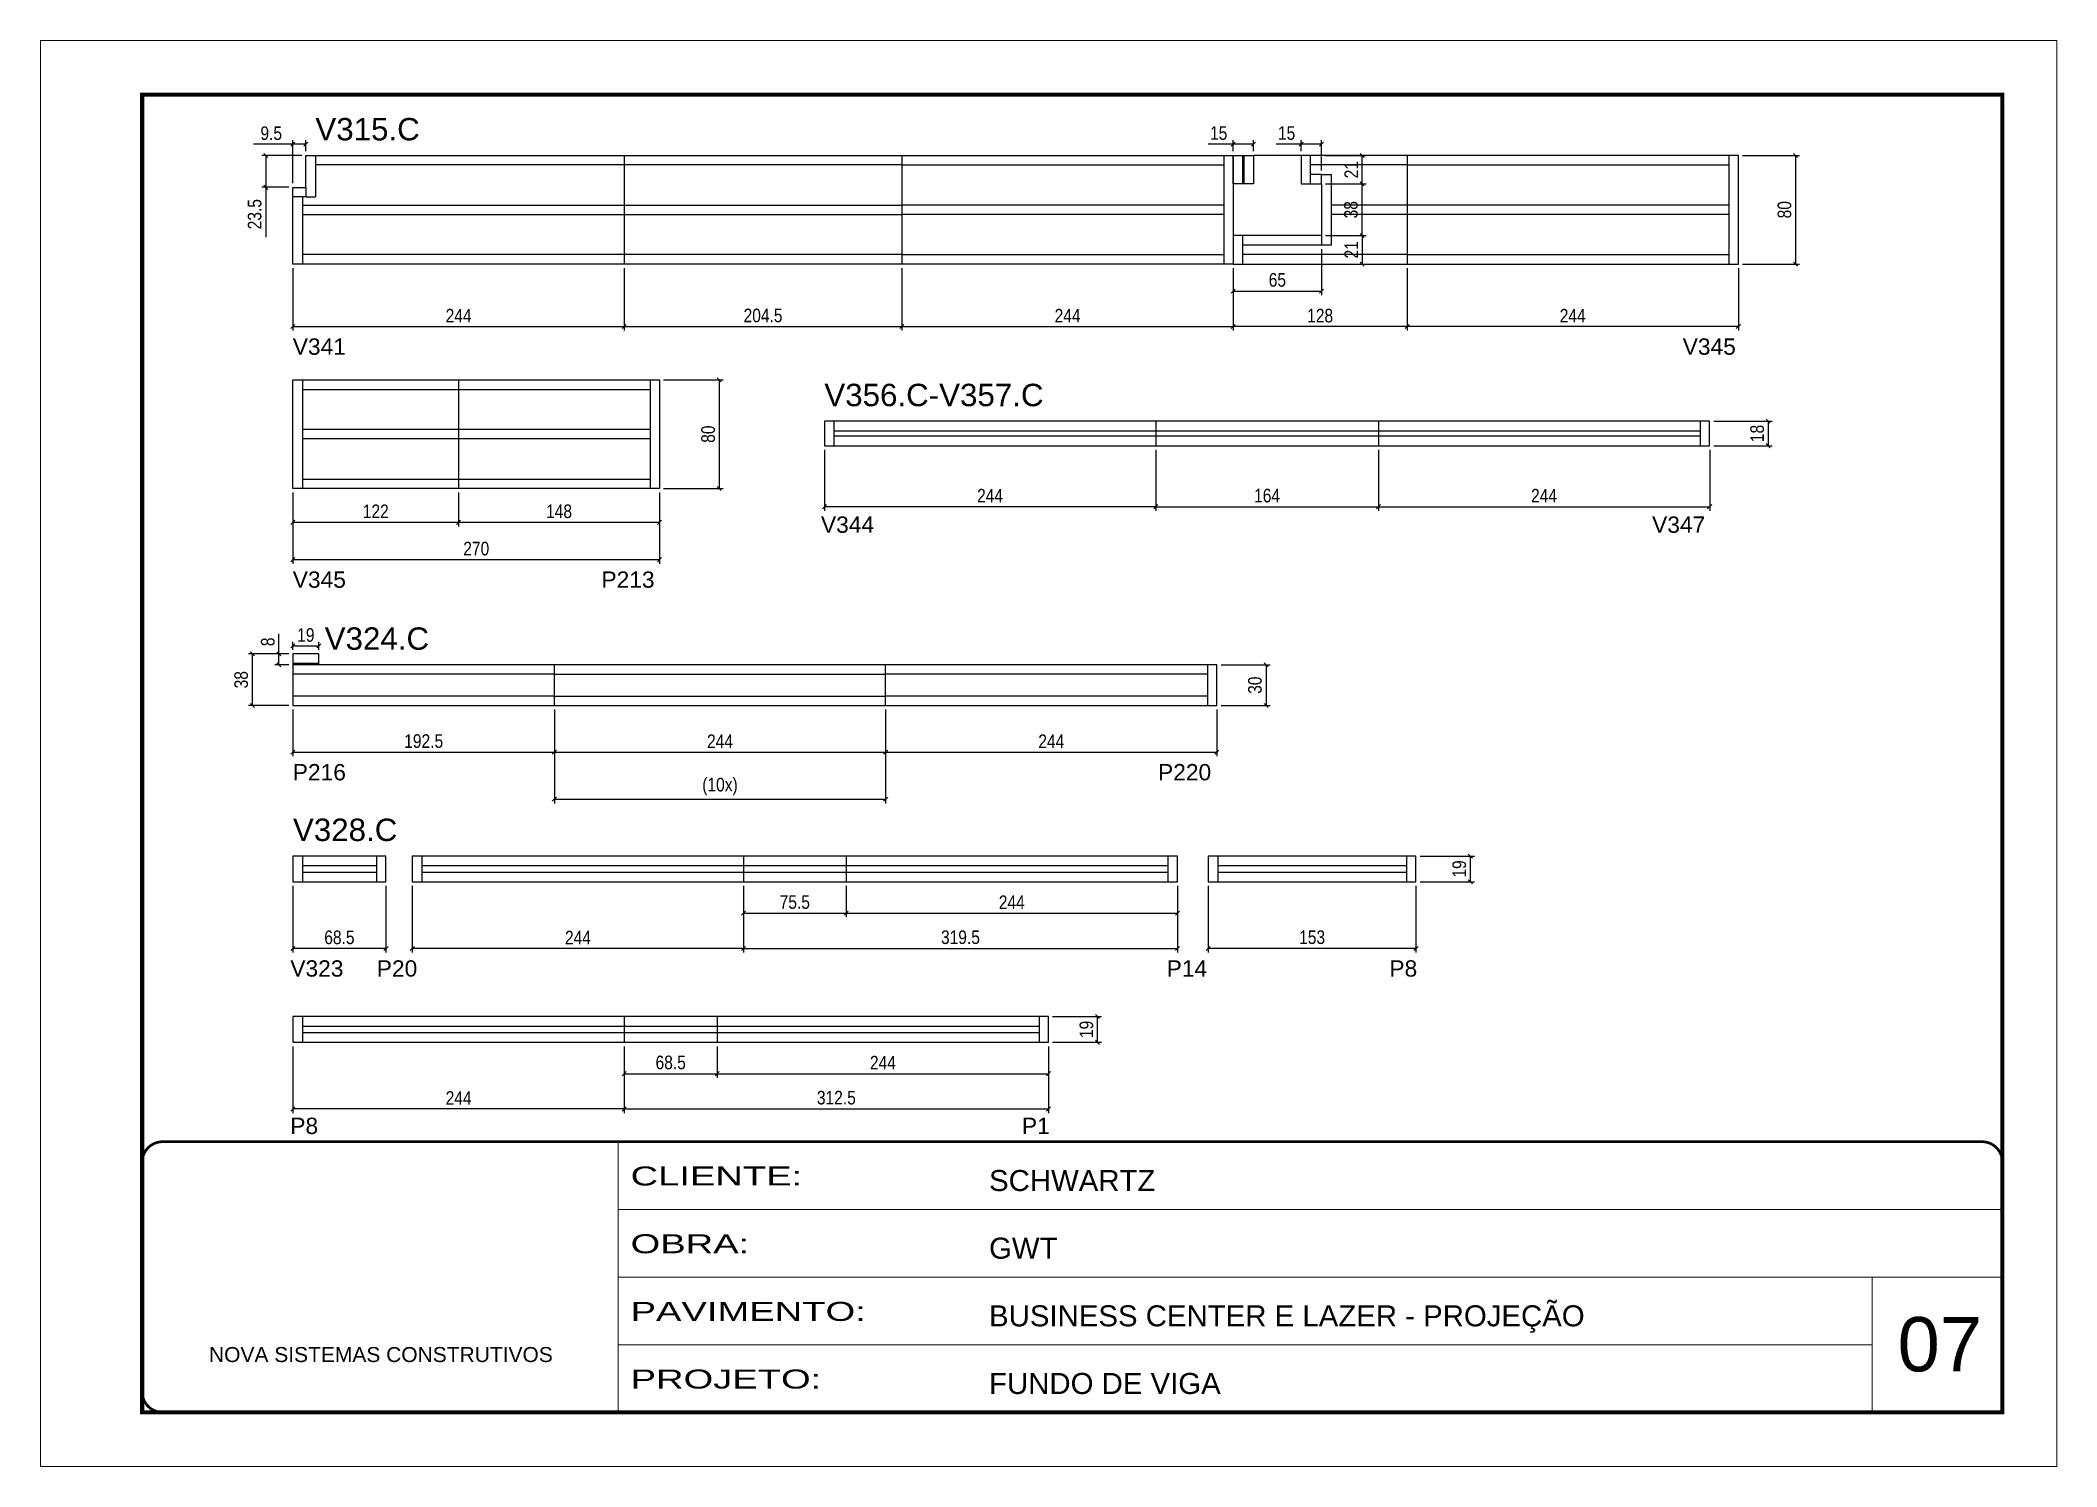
# Model space of a CAD drawing. Extents: x 3245 to 12416, y 917 to 10295.
# Drawn here: x 6429 to 7914, y 7809 to 8859 of the extents above; entities that cross this region are included whole.
import ezdxf

# ---------------------------------------------------------------- set-up
doc = ezdxf.new("R2010")
doc.units = 0
doc.linetypes.add('CONTINUO', pattern=[0])
doc.linetypes.add('DASHED', pattern=[0.75, 0.5, -0.25])
for name, color, linetype in [('5', 5, 'Continuous'), ('COTA', 241, 'Continuous'), ('NOMENCLATURA', 7, 'Continuous'), ('Painéis', 200, 'Continuous'), ('SARR_2.2x7', 40, 'Continuous')]:
    doc.layers.add(name, color=color, linetype=linetype)
for name, color, linetype, lineweight in [('CARIMBO', 255, 'Continuous', 9), ('Folhas', 255, 'Continuous', 9), ('SARRAFO DE PRESSAO', 251, 'DASHED', 9)]:
    doc.layers.add(name, color=color, linetype=linetype, lineweight=lineweight)
doc.styles.add('ARIAL', font='arial.ttf')
doc.styles.add('COTA TECNICA-50', font='techl___.ttf', dxfattribs={"height": 10})
doc.styles.get("Standard").update_dxf_attribs({"font": 'arial.ttf'})
doc.styles.add('Tecnologia', font='')
doc.styles.get('Tecnologia').set_extended_font_data('Forgotten Futurist')
doc.dimstyles.new('COTA PAINEL-50', dxfattribs={"dimtxt": 10, "dimasz": 3, "dimexe": 3, "dimexo": 3, "dimgap": 3, "dimtad": 1, "dimdec": 1, "dimzin": 12, "dimdsep": 46, "dimtxsty": 'COTA TECNICA-50', "dimblk1": 'OBLIQUE', "dimblk2": 'OBLIQUE', "dimsah": 1, "dimcen": 0.9, "dimclrd": 4, "dimclre": 4, "dimclrt": 240, "dimadec": 1, "dimazin": 3, "dimtfac": 1, "dimtdec": 1, "dimtmove": 0, "dimatfit": 3, "dimfxl": 1, "dimtolj": 1, "dimtzin": 12, "dimarcsym": 0})

msp = doc.modelspace()

# ---------------------------------------------------------------- texts
at = {"layer": '5', "linetype": 'Continuous'}
for s, p in [('V341', (6614.76, 8627.25)), ('V345', (7638.42, 8627.25)), ('V344', (7003.76, 8496.19)), ('V347', (7615.9, 8496.19)), ('V345', (6614.76, 8455.73)), ('P213', (6842.1, 8455.73)), ('P216', (6614.76, 8313.96)), ('P220', (7252.01, 8313.96)), ('V323', (6612.95, 8169.45)), ('P20', (6676.63, 8169.45)), ('P14', (7258.35, 8169.45)), ('P8', (7422.41, 8169.45)), ('P8', (6612.93, 8053.59)), ('P1', (7151.77, 8053.59))]:
    msp.add_text(s, height=12, rotation=359.99996, dxfattribs=at).set_placement(p)
at = {"layer": 'CARIMBO', "style": 'ARIAL'}
msp.add_text('07', height=40, dxfattribs=at).set_placement((7796.7, 7878.85))
at = {"layer": 'NOMENCLATURA', "linetype": 'Continuous'}
for s, p in [('V315.C', (6631.4, 8785.05)), ('V356.C-V357.C', (7006.27, 8589.38)), ('V324.C', (6638.27, 8410.06)), ('V328.C', (6614.9, 8269.27))]:
    msp.add_text(s, height=16.5, dxfattribs=at).set_placement(p)

# ---------------------------------------------------------------- blocks, each defined once
blk = doc.blocks.new('9999999999')
at = {"color": 30, "linetype": 'CONTINUO'}
for p, q in [((98564.6, 34230.2), (98564.6, 34429.4)), ((98564.6, 34379.6), (99584, 34379.6)), ((98564.6, 34329.8), (99488, 34329.8)), ((99584, 34329.8), (99488, 34329.8)), ((99488, 34329.8), (99488, 34230.2)), ((98564.6, 34280), (99488, 34280))]:
    blk.add_line(p, q, dxfattribs=at)
at = {"color": 30, "linetype": 'CONTINUO', "const_width": 2}
blk.add_lwpolyline([(99584, 34230.2), (99584, 34414.4, 0.414214), (99569, 34429.4), (98229, 34429.4, 0.414214), (98214, 34414.4), (98214, 34245.2, 0.414214), (98229, 34230.2), (99584, 34230.2)], format="xyb", dxfattribs=at)
at = {"layer": 'Folhas'}
blk.add_lwpolyline([(98139, 34190.2), (99624, 34190.2), (99624, 35240.2), (98139, 35240.2)], close=True, dxfattribs=at)
at = {"layer": 'Folhas', "color": 30, "const_width": 3}
blk.add_lwpolyline([(98214, 34230.2), (99584, 34230.2), (99584, 35200.2), (98214, 35200.2)], close=True, dxfattribs=at)
at = {"color": 7, "linetype": 'Continuous', "ltscale": 5, "style": 'ARIAL'}
for s, height, p in [('SCHWARTZ', 15.48, (98837.7, 34393.1)), ('GWT', 15.48, (98837.7, 34343.3)), ('BUSINESS CENTER E LAZER - PROJEÇÃO', 15.483, (98837.7, 34293.5)), ('NOVA SISTEMAS CONSTRUTIVOS', 11.059, (98263.2, 34267.2)), ('FUNDO DE VIGA', 15.483, (98837.7, 34243.7))]:
    blk.add_text(s, height=height, dxfattribs=at).set_placement(p)
at = {"layer": 'Folhas', "color": 7, "style": 'Tecnologia', "width": 1.5}
for s, p in [('CLIENTE:', (98573.7, 34397.2)), ('OBRA:', (98573.7, 34347.3)), ('PAVIMENTO:', (98573.7, 34297.5)), ('PROJETO:', (98573.7, 34247.7))]:
    blk.add_text(s, height=14, dxfattribs=at).set_placement(p)
blk = doc.blocks.new('_Oblique')
at = {"color": 0, "linetype": 'ByBlock', "lineweight": -2}
blk.add_line((-0.5, -0.5), (0.5, 0.5), dxfattribs=at)
blk = doc.blocks.new('*D321')
at = {"layer": 'COTA', "color": 4, "linetype": 'ByBlock', "lineweight": -2, "transparency": 16777216}
for p, q in [((7682.4, 8774), (7724.5, 8774)), ((7721.5, 8774), (7721.5, 8694)), ((7682.4, 8694), (7724.5, 8694))]:
    blk.add_line(p, q, dxfattribs=at)
at = {"layer": 'Defpoints', "color": 0, "linetype": 'ByBlock', "transparency": 16777216}
for p in [(7679.4, 8774), (7679.4, 8694), (7721.5, 8694)]:
    blk.add_point(p, dxfattribs=at)
at = {"layer": 'COTA', "color": 4, "linetype": 'ByBlock', "lineweight": -2, "transparency": 16777216, "xscale": 3, "yscale": 3, "zscale": 3}
for p, rotation in [((7721.5, 8774), 90), ((7721.5, 8694), 270)]:
    blk.add_blockref('_Oblique', p, dxfattribs=dict(at, rotation=rotation))
at = {"layer": 'COTA', "color": 240, "linetype": 'ByBlock', "transparency": 16777216, "insert": (7713.4, 8734), "char_height": 10, "attachment_point": 5, "rotation": 90, "style": 'COTA TECNICA-50'}
blk.add_mtext('\\A1;80', dxfattribs=at)
blk = doc.blocks.new('*D322')
at = {"layer": 'COTA', "color": 4, "linetype": 'ByBlock', "lineweight": -2, "transparency": 16777216}
for p, q in [((7435.4, 8691), (7435.4, 8645)), ((7679.4, 8691), (7679.4, 8645)), ((7679.4, 8648), (7435.4, 8648))]:
    blk.add_line(p, q, dxfattribs=at)
at = {"layer": 'Defpoints', "color": 0, "linetype": 'ByBlock', "transparency": 16777216}
for p in [(7435.4, 8694), (7679.4, 8694), (7435.4, 8648)]:
    blk.add_point(p, dxfattribs=at)
at = {"layer": 'COTA', "color": 4, "linetype": 'ByBlock', "lineweight": -2, "transparency": 16777216, "xscale": 3, "yscale": 3, "zscale": 3, "rotation": 180}
blk.add_blockref('_Oblique', (7435.4, 8648), dxfattribs=at)
at = {"layer": 'COTA', "color": 4, "linetype": 'ByBlock', "lineweight": -2, "transparency": 16777216, "xscale": 3, "yscale": 3, "zscale": 3}
blk.add_blockref('_Oblique', (7679.4, 8648), dxfattribs=at)
at = {"layer": 'COTA', "color": 240, "linetype": 'ByBlock', "transparency": 16777216, "insert": (7557.4, 8656), "char_height": 10, "attachment_point": 5, "style": 'COTA TECNICA-50'}
blk.add_mtext('\\A1;244', dxfattribs=at)
blk = doc.blocks.new('*D323')
at = {"layer": 'COTA', "color": 4, "linetype": 'ByBlock', "lineweight": -2, "transparency": 16777216}
for p, q in [((7307.4, 8691), (7307.4, 8645)), ((7435.4, 8691), (7435.4, 8645)), ((7435.4, 8648), (7307.4, 8648))]:
    blk.add_line(p, q, dxfattribs=at)
at = {"layer": 'Defpoints', "color": 0, "linetype": 'ByBlock', "transparency": 16777216}
for p in [(7307.4, 8694), (7435.4, 8694), (7307.4, 8648)]:
    blk.add_point(p, dxfattribs=at)
at = {"layer": 'COTA', "color": 4, "linetype": 'ByBlock', "lineweight": -2, "transparency": 16777216, "xscale": 3, "yscale": 3, "zscale": 3, "rotation": 180}
blk.add_blockref('_Oblique', (7307.4, 8648), dxfattribs=at)
at = {"layer": 'COTA', "color": 4, "linetype": 'ByBlock', "lineweight": -2, "transparency": 16777216, "xscale": 3, "yscale": 3, "zscale": 3}
blk.add_blockref('_Oblique', (7435.4, 8648), dxfattribs=at)
at = {"layer": 'COTA', "color": 240, "linetype": 'ByBlock', "transparency": 16777216, "insert": (7371.4, 8656), "char_height": 10, "attachment_point": 5, "style": 'COTA TECNICA-50'}
blk.add_mtext('\\A1;128', dxfattribs=at)
blk = doc.blocks.new('*D324')
at = {"layer": 'COTA', "color": 4, "linetype": 'ByBlock', "lineweight": -2, "transparency": 16777216}
for p, q in [((7372.4, 8705), (7372.4, 8671.1)), ((7307.4, 8691), (7307.4, 8671.1)), ((7307.4, 8674.1), (7372.4, 8674.1))]:
    blk.add_line(p, q, dxfattribs=at)
at = {"layer": 'Defpoints', "color": 0, "linetype": 'ByBlock', "transparency": 16777216}
for p in [(7372.4, 8708), (7307.4, 8694), (7372.4, 8674.1)]:
    blk.add_point(p, dxfattribs=at)
at = {"layer": 'COTA', "color": 4, "linetype": 'ByBlock', "lineweight": -2, "transparency": 16777216, "xscale": 3, "yscale": 3, "zscale": 3, "rotation": 180}
blk.add_blockref('_Oblique', (7307.4, 8674.1), dxfattribs=at)
at = {"layer": 'COTA', "color": 4, "linetype": 'ByBlock', "lineweight": -2, "transparency": 16777216, "xscale": 3, "yscale": 3, "zscale": 3}
blk.add_blockref('_Oblique', (7372.4, 8674.1), dxfattribs=at)
at = {"layer": 'COTA', "color": 240, "linetype": 'ByBlock', "transparency": 16777216, "insert": (7339.9, 8682.3), "char_height": 10, "attachment_point": 5, "style": 'COTA TECNICA-50'}
blk.add_mtext('\\A1;65', dxfattribs=at)
blk = doc.blocks.new('*D325')
at = {"layer": 'COTA', "color": 4, "linetype": 'ByBlock', "lineweight": -2, "transparency": 16777216}
for p, q in [((7375.4, 8753), (7405.3, 8753)), ((7402.3, 8715), (7402.3, 8753)), ((7375.4, 8715), (7405.3, 8715))]:
    blk.add_line(p, q, dxfattribs=at)
at = {"layer": 'Defpoints', "color": 0, "linetype": 'ByBlock', "transparency": 16777216}
for p in [(7372.4, 8753), (7402.3, 8753), (7372.4, 8715)]:
    blk.add_point(p, dxfattribs=at)
at = {"layer": 'COTA', "color": 4, "linetype": 'ByBlock', "lineweight": -2, "transparency": 16777216, "xscale": 3, "yscale": 3, "zscale": 3}
for p, rotation in [((7402.3, 8753), 90), ((7402.3, 8715), 270)]:
    blk.add_blockref('_Oblique', p, dxfattribs=dict(at, rotation=rotation))
at = {"layer": 'COTA', "color": 240, "linetype": 'ByBlock', "transparency": 16777216, "insert": (7394.1, 8734), "char_height": 10, "attachment_point": 5, "rotation": 90, "style": 'COTA TECNICA-50'}
blk.add_mtext('\\A1;38', dxfattribs=at)
blk = doc.blocks.new('*D326')
at = {"layer": 'COTA', "color": 4, "linetype": 'ByBlock', "lineweight": -2, "transparency": 16777216}
for p, q in [((7375.4, 8715), (7405.3, 8715)), ((7402.3, 8715), (7402.3, 8694)), ((7375.4, 8694), (7405.3, 8694))]:
    blk.add_line(p, q, dxfattribs=at)
at = {"layer": 'Defpoints', "color": 0, "linetype": 'ByBlock', "transparency": 16777216}
for p in [(7372.4, 8715), (7372.4, 8694), (7402.3, 8694)]:
    blk.add_point(p, dxfattribs=at)
at = {"layer": 'COTA', "color": 4, "linetype": 'ByBlock', "lineweight": -2, "transparency": 16777216, "xscale": 3, "yscale": 3, "zscale": 3}
for p, rotation in [((7402.3, 8715), 90), ((7402.3, 8694), 270)]:
    blk.add_blockref('_Oblique', p, dxfattribs=dict(at, rotation=rotation))
at = {"layer": 'COTA', "color": 240, "linetype": 'ByBlock', "transparency": 16777216, "insert": (7394.3, 8704.5), "char_height": 10, "attachment_point": 5, "rotation": 90, "style": 'COTA TECNICA-50'}
blk.add_mtext('\\A1;21', dxfattribs=at)
blk = doc.blocks.new('*D327')
at = {"layer": 'COTA', "color": 4, "linetype": 'ByBlock', "lineweight": -2, "transparency": 16777216}
for p, q in [((7357.4, 8782.2), (7339, 8782.2)), ((7357.4, 8777), (7357.4, 8785.2)), ((7372.4, 8782.2), (7357.4, 8782.2)), ((7372.4, 8763), (7372.4, 8785.2))]:
    blk.add_line(p, q, dxfattribs=at)
at = {"layer": 'Defpoints', "color": 0, "linetype": 'ByBlock', "transparency": 16777216}
for p in [(7357.4, 8782.2), (7357.4, 8774), (7372.4, 8760)]:
    blk.add_point(p, dxfattribs=at)
at = {"layer": 'COTA', "color": 4, "linetype": 'ByBlock', "lineweight": -2, "transparency": 16777216, "xscale": 3, "yscale": 3, "zscale": 3, "rotation": 180}
blk.add_blockref('_Oblique', (7357.4, 8782.2), dxfattribs=at)
at = {"layer": 'COTA', "color": 4, "linetype": 'ByBlock', "lineweight": -2, "transparency": 16777216, "xscale": 3, "yscale": 3, "zscale": 3}
blk.add_blockref('_Oblique', (7372.4, 8782.2), dxfattribs=at)
at = {"layer": 'COTA', "color": 240, "linetype": 'ByBlock', "transparency": 16777216, "insert": (7346.7, 8790.4), "char_height": 10, "attachment_point": 5, "style": 'COTA TECNICA-50'}
blk.add_mtext('\\A1;15', dxfattribs=at)
blk = doc.blocks.new('*D328')
at = {"layer": 'COTA', "color": 4, "linetype": 'ByBlock', "lineweight": -2, "transparency": 16777216}
for p, q in [((7375.4, 8774), (7405.3, 8774)), ((7402.3, 8753), (7402.3, 8774)), ((7375.4, 8753), (7405.3, 8753))]:
    blk.add_line(p, q, dxfattribs=at)
at = {"layer": 'Defpoints', "color": 0, "linetype": 'ByBlock', "transparency": 16777216}
for p in [(7372.4, 8774), (7402.3, 8774), (7372.4, 8753)]:
    blk.add_point(p, dxfattribs=at)
at = {"layer": 'COTA', "color": 4, "linetype": 'ByBlock', "lineweight": -2, "transparency": 16777216, "xscale": 3, "yscale": 3, "zscale": 3}
for p, rotation in [((7402.3, 8774), 90), ((7402.3, 8753), 270)]:
    blk.add_blockref('_Oblique', p, dxfattribs=dict(at, rotation=rotation))
at = {"layer": 'COTA', "color": 240, "linetype": 'ByBlock', "transparency": 16777216, "insert": (7394.3, 8763.5), "char_height": 10, "attachment_point": 5, "rotation": 90, "style": 'COTA TECNICA-50'}
blk.add_mtext('\\A1;21', dxfattribs=at)
blk = doc.blocks.new('*D329')
at = {"layer": 'COTA', "color": 4, "linetype": 'ByBlock', "lineweight": -2, "transparency": 16777216}
for p, q in [((6614.9, 8782.2), (6585.8, 8782.2)), ((6614.9, 8753.5), (6614.9, 8785.2)), ((6624.4, 8782.2), (6614.9, 8782.2)), ((6624.4, 8777), (6624.4, 8785.2))]:
    blk.add_line(p, q, dxfattribs=at)
at = {"layer": 'Defpoints', "color": 0, "linetype": 'ByBlock', "transparency": 16777216}
for p in [(6614.9, 8782.2), (6624.4, 8774), (6614.9, 8750.5)]:
    blk.add_point(p, dxfattribs=at)
at = {"layer": 'COTA', "color": 4, "linetype": 'ByBlock', "lineweight": -2, "transparency": 16777216, "xscale": 3, "yscale": 3, "zscale": 3, "rotation": 180}
blk.add_blockref('_Oblique', (6614.9, 8782.2), dxfattribs=at)
at = {"layer": 'COTA', "color": 4, "linetype": 'ByBlock', "lineweight": -2, "transparency": 16777216, "xscale": 3, "yscale": 3, "zscale": 3}
blk.add_blockref('_Oblique', (6624.4, 8782.2), dxfattribs=at)
at = {"layer": 'COTA', "color": 240, "linetype": 'ByBlock', "transparency": 16777216, "insert": (6598.9, 8790.3), "char_height": 10, "attachment_point": 5, "style": 'COTA TECNICA-50'}
blk.add_mtext('\\A1;9.5', dxfattribs=at)
blk = doc.blocks.new('*D330')
at = {"layer": 'COTA', "color": 4, "linetype": 'ByBlock', "lineweight": -2, "transparency": 16777216}
for p, q in [((6621.4, 8774), (6592, 8774)), ((6595, 8774), (6595, 8750.5)), ((6611.9, 8750.5), (6592, 8750.5)), ((6595, 8750.5), (6595, 8713.9))]:
    blk.add_line(p, q, dxfattribs=at)
at = {"layer": 'Defpoints', "color": 0, "linetype": 'ByBlock', "transparency": 16777216}
for p in [(6624.4, 8774), (6595, 8750.5), (6614.9, 8750.5)]:
    blk.add_point(p, dxfattribs=at)
at = {"layer": 'COTA', "color": 4, "linetype": 'ByBlock', "lineweight": -2, "transparency": 16777216, "xscale": 3, "yscale": 3, "zscale": 3}
for p, rotation in [((6595, 8774), 90), ((6595, 8750.5), 270)]:
    blk.add_blockref('_Oblique', p, dxfattribs=dict(at, rotation=rotation))
at = {"layer": 'COTA', "color": 240, "linetype": 'ByBlock', "transparency": 16777216, "insert": (6586.7, 8730.7), "char_height": 10, "attachment_point": 5, "rotation": 90, "style": 'COTA TECNICA-50'}
blk.add_mtext('\\A1;23.5', dxfattribs=at)
blk = doc.blocks.new('*D331')
at = {"layer": 'COTA', "color": 4, "linetype": 'ByBlock', "lineweight": -2, "transparency": 16777216}
for p, q in [((6614.9, 8691), (6614.9, 8645)), ((6858.9, 8691), (6858.9, 8645)), ((6614.9, 8648), (6858.9, 8648))]:
    blk.add_line(p, q, dxfattribs=at)
at = {"layer": 'Defpoints', "color": 0, "linetype": 'ByBlock', "transparency": 16777216}
for p in [(6614.9, 8694), (6858.9, 8694), (6858.9, 8648)]:
    blk.add_point(p, dxfattribs=at)
at = {"layer": 'COTA', "color": 4, "linetype": 'ByBlock', "lineweight": -2, "transparency": 16777216, "xscale": 3, "yscale": 3, "zscale": 3, "rotation": 180}
blk.add_blockref('_Oblique', (6614.9, 8648), dxfattribs=at)
at = {"layer": 'COTA', "color": 4, "linetype": 'ByBlock', "lineweight": -2, "transparency": 16777216, "xscale": 3, "yscale": 3, "zscale": 3}
blk.add_blockref('_Oblique', (6858.9, 8648), dxfattribs=at)
at = {"layer": 'COTA', "color": 240, "linetype": 'ByBlock', "transparency": 16777216, "insert": (6736.9, 8656), "char_height": 10, "attachment_point": 5, "style": 'COTA TECNICA-50'}
blk.add_mtext('\\A1;244', dxfattribs=at)
blk = doc.blocks.new('*D299')
at = {"layer": 'COTA', "color": 4, "linetype": 'ByBlock', "lineweight": -2, "transparency": 16777216}
for p, q in [((6858.9, 8691), (6858.9, 8645)), ((7063.4, 8691), (7063.4, 8645)), ((6858.9, 8648), (7063.4, 8648))]:
    blk.add_line(p, q, dxfattribs=at)
at = {"layer": 'Defpoints', "color": 0, "linetype": 'ByBlock', "transparency": 16777216}
for p in [(6858.9, 8694), (7063.4, 8694), (7063.4, 8648)]:
    blk.add_point(p, dxfattribs=at)
at = {"layer": 'COTA', "color": 4, "linetype": 'ByBlock', "lineweight": -2, "transparency": 16777216, "xscale": 3, "yscale": 3, "zscale": 3, "rotation": 180}
blk.add_blockref('_Oblique', (6858.9, 8648), dxfattribs=at)
at = {"layer": 'COTA', "color": 4, "linetype": 'ByBlock', "lineweight": -2, "transparency": 16777216, "xscale": 3, "yscale": 3, "zscale": 3}
blk.add_blockref('_Oblique', (7063.4, 8648), dxfattribs=at)
at = {"layer": 'COTA', "color": 240, "linetype": 'ByBlock', "transparency": 16777216, "insert": (6961.1, 8656.1), "char_height": 10, "attachment_point": 5, "style": 'COTA TECNICA-50'}
blk.add_mtext('\\A1;204.5', dxfattribs=at)
blk = doc.blocks.new('*D300')
at = {"layer": 'COTA', "color": 4, "linetype": 'ByBlock', "lineweight": -2, "transparency": 16777216}
for p, q in [((7063.4, 8691), (7063.4, 8645)), ((7307.4, 8691), (7307.4, 8645)), ((7063.4, 8648), (7307.4, 8648))]:
    blk.add_line(p, q, dxfattribs=at)
at = {"layer": 'Defpoints', "color": 0, "linetype": 'ByBlock', "transparency": 16777216}
for p in [(7063.4, 8694), (7307.4, 8694), (7307.4, 8648)]:
    blk.add_point(p, dxfattribs=at)
at = {"layer": 'COTA', "color": 4, "linetype": 'ByBlock', "lineweight": -2, "transparency": 16777216, "xscale": 3, "yscale": 3, "zscale": 3, "rotation": 180}
blk.add_blockref('_Oblique', (7063.4, 8648), dxfattribs=at)
at = {"layer": 'COTA', "color": 4, "linetype": 'ByBlock', "lineweight": -2, "transparency": 16777216, "xscale": 3, "yscale": 3, "zscale": 3}
blk.add_blockref('_Oblique', (7307.4, 8648), dxfattribs=at)
at = {"layer": 'COTA', "color": 240, "linetype": 'ByBlock', "transparency": 16777216, "insert": (7185.4, 8656), "char_height": 10, "attachment_point": 5, "style": 'COTA TECNICA-50'}
blk.add_mtext('\\A1;244', dxfattribs=at)
blk = doc.blocks.new('*D301')
at = {"layer": 'COTA', "color": 4, "linetype": 'ByBlock', "lineweight": -2, "transparency": 16777216}
for p, q in [((6614.9, 8525.8), (6614.9, 8473.4)), ((6884.9, 8525.8), (6884.9, 8473.4)), ((6614.9, 8476.4), (6884.9, 8476.4))]:
    blk.add_line(p, q, dxfattribs=at)
at = {"layer": 'Defpoints', "color": 0, "linetype": 'ByBlock', "transparency": 16777216}
for p in [(6614.9, 8528.8), (6884.9, 8528.8), (6884.9, 8476.4)]:
    blk.add_point(p, dxfattribs=at)
at = {"layer": 'COTA', "color": 4, "linetype": 'ByBlock', "lineweight": -2, "transparency": 16777216, "xscale": 3, "yscale": 3, "zscale": 3, "rotation": 180}
blk.add_blockref('_Oblique', (6614.9, 8476.4), dxfattribs=at)
at = {"layer": 'COTA', "color": 4, "linetype": 'ByBlock', "lineweight": -2, "transparency": 16777216, "xscale": 3, "yscale": 3, "zscale": 3}
blk.add_blockref('_Oblique', (6884.9, 8476.4), dxfattribs=at)
at = {"layer": 'COTA', "color": 240, "linetype": 'ByBlock', "transparency": 16777216, "insert": (6749.9, 8484.5), "char_height": 10, "attachment_point": 5, "style": 'COTA TECNICA-50'}
blk.add_mtext('\\A1;270', dxfattribs=at)
blk = doc.blocks.new('*D302')
at = {"layer": 'COTA', "color": 4, "linetype": 'ByBlock', "lineweight": -2, "transparency": 16777216}
for p, q in [((6887.9, 8608.8), (6931.8, 8608.8)), ((6928.8, 8608.8), (6928.8, 8528.8)), ((6887.9, 8528.8), (6931.8, 8528.8))]:
    blk.add_line(p, q, dxfattribs=at)
at = {"layer": 'Defpoints', "color": 0, "linetype": 'ByBlock', "transparency": 16777216}
for p in [(6884.9, 8608.8), (6884.9, 8528.8), (6928.8, 8528.8)]:
    blk.add_point(p, dxfattribs=at)
at = {"layer": 'COTA', "color": 4, "linetype": 'ByBlock', "lineweight": -2, "transparency": 16777216, "xscale": 3, "yscale": 3, "zscale": 3}
for p, rotation in [((6928.8, 8608.8), 90), ((6928.8, 8528.8), 270)]:
    blk.add_blockref('_Oblique', p, dxfattribs=dict(at, rotation=rotation))
at = {"layer": 'COTA', "color": 240, "linetype": 'ByBlock', "transparency": 16777216, "insert": (6920.7, 8568.8), "char_height": 10, "attachment_point": 5, "rotation": 90, "style": 'COTA TECNICA-50'}
blk.add_mtext('\\A1;80', dxfattribs=at)
blk = doc.blocks.new('*D303')
at = {"layer": 'COTA', "color": 4, "linetype": 'ByBlock', "lineweight": -2, "transparency": 16777216}
for p, q in [((6614.9, 8525.8), (6614.9, 8500.9)), ((6736.9, 8525.8), (6736.9, 8500.9)), ((6614.9, 8503.9), (6736.9, 8503.9))]:
    blk.add_line(p, q, dxfattribs=at)
at = {"layer": 'Defpoints', "color": 0, "linetype": 'ByBlock', "transparency": 16777216}
for p in [(6614.9, 8528.8), (6736.9, 8528.8), (6736.9, 8503.9)]:
    blk.add_point(p, dxfattribs=at)
at = {"layer": 'COTA', "color": 4, "linetype": 'ByBlock', "lineweight": -2, "transparency": 16777216, "xscale": 3, "yscale": 3, "zscale": 3, "rotation": 180}
blk.add_blockref('_Oblique', (6614.9, 8503.9), dxfattribs=at)
at = {"layer": 'COTA', "color": 4, "linetype": 'ByBlock', "lineweight": -2, "transparency": 16777216, "xscale": 3, "yscale": 3, "zscale": 3}
blk.add_blockref('_Oblique', (6736.9, 8503.9), dxfattribs=at)
at = {"layer": 'COTA', "color": 240, "linetype": 'ByBlock', "transparency": 16777216, "insert": (6675.9, 8512), "char_height": 10, "attachment_point": 5, "style": 'COTA TECNICA-50'}
blk.add_mtext('\\A1;122', dxfattribs=at)
blk = doc.blocks.new('*D304')
at = {"layer": 'COTA', "color": 4, "linetype": 'ByBlock', "lineweight": -2, "transparency": 16777216}
for p, q in [((6736.9, 8525.8), (6736.9, 8500.9)), ((6884.9, 8525.8), (6884.9, 8500.9)), ((6736.9, 8503.9), (6884.9, 8503.9))]:
    blk.add_line(p, q, dxfattribs=at)
at = {"layer": 'Defpoints', "color": 0, "linetype": 'ByBlock', "transparency": 16777216}
for p in [(6736.9, 8528.8), (6884.9, 8528.8), (6884.9, 8503.9)]:
    blk.add_point(p, dxfattribs=at)
at = {"layer": 'COTA', "color": 4, "linetype": 'ByBlock', "lineweight": -2, "transparency": 16777216, "xscale": 3, "yscale": 3, "zscale": 3, "rotation": 180}
blk.add_blockref('_Oblique', (6736.9, 8503.9), dxfattribs=at)
at = {"layer": 'COTA', "color": 4, "linetype": 'ByBlock', "lineweight": -2, "transparency": 16777216, "xscale": 3, "yscale": 3, "zscale": 3}
blk.add_blockref('_Oblique', (6884.9, 8503.9), dxfattribs=at)
at = {"layer": 'COTA', "color": 240, "linetype": 'ByBlock', "transparency": 16777216, "insert": (6810.9, 8512), "char_height": 10, "attachment_point": 5, "style": 'COTA TECNICA-50'}
blk.add_mtext('\\A1;148', dxfattribs=at)
blk = doc.blocks.new('*D246')
at = {"layer": 'COTA', "color": 4, "linetype": 'ByBlock', "lineweight": -2, "transparency": 16777216}
for p, q in [((7006.3, 8557.3), (7006.3, 8512.4)), ((7250.3, 8557.3), (7250.3, 8512.4)), ((7250.3, 8515.4), (7006.3, 8515.4))]:
    blk.add_line(p, q, dxfattribs=at)
at = {"layer": 'Defpoints', "color": 0, "linetype": 'ByBlock', "transparency": 16777216}
for p in [(7006.3, 8560.3), (7250.3, 8560.3), (7006.3, 8515.4)]:
    blk.add_point(p, dxfattribs=at)
at = {"layer": 'COTA', "color": 4, "linetype": 'ByBlock', "lineweight": -2, "transparency": 16777216, "xscale": 3, "yscale": 3, "zscale": 3, "rotation": 180}
blk.add_blockref('_Oblique', (7006.3, 8515.4), dxfattribs=at)
at = {"layer": 'COTA', "color": 4, "linetype": 'ByBlock', "lineweight": -2, "transparency": 16777216, "xscale": 3, "yscale": 3, "zscale": 3}
blk.add_blockref('_Oblique', (7250.3, 8515.4), dxfattribs=at)
at = {"layer": 'COTA', "color": 240, "linetype": 'ByBlock', "transparency": 16777216, "insert": (7128.3, 8523.5), "char_height": 10, "attachment_point": 5, "style": 'COTA TECNICA-50'}
blk.add_mtext('\\A1;244', dxfattribs=at)
blk = doc.blocks.new('*D298')
at = {"layer": 'COTA', "color": 4, "linetype": 'ByBlock', "lineweight": -2, "transparency": 16777216}
for p, q in [((7250.3, 8557.3), (7250.3, 8512.4)), ((7414.3, 8557.3), (7414.3, 8512.4)), ((7250.3, 8515.4), (7414.3, 8515.4))]:
    blk.add_line(p, q, dxfattribs=at)
at = {"layer": 'Defpoints', "color": 0, "linetype": 'ByBlock', "transparency": 16777216}
for p in [(7250.3, 8560.3), (7414.3, 8560.3), (7414.3, 8515.4)]:
    blk.add_point(p, dxfattribs=at)
at = {"layer": 'COTA', "color": 4, "linetype": 'ByBlock', "lineweight": -2, "transparency": 16777216, "xscale": 3, "yscale": 3, "zscale": 3, "rotation": 180}
blk.add_blockref('_Oblique', (7250.3, 8515.4), dxfattribs=at)
at = {"layer": 'COTA', "color": 4, "linetype": 'ByBlock', "lineweight": -2, "transparency": 16777216, "xscale": 3, "yscale": 3, "zscale": 3}
blk.add_blockref('_Oblique', (7414.3, 8515.4), dxfattribs=at)
at = {"layer": 'COTA', "color": 240, "linetype": 'ByBlock', "transparency": 16777216, "insert": (7332.3, 8523.5), "char_height": 10, "attachment_point": 5, "style": 'COTA TECNICA-50'}
blk.add_mtext('\\A1;164', dxfattribs=at)
blk = doc.blocks.new('*D332')
at = {"layer": 'COTA', "color": 4, "linetype": 'ByBlock', "lineweight": -2, "transparency": 16777216}
for p, q in [((7414.3, 8557.3), (7414.3, 8512.4)), ((7658.3, 8557.3), (7658.3, 8512.4)), ((7414.3, 8515.4), (7658.3, 8515.4))]:
    blk.add_line(p, q, dxfattribs=at)
at = {"layer": 'Defpoints', "color": 0, "linetype": 'ByBlock', "transparency": 16777216}
for p in [(7414.3, 8560.3), (7658.3, 8560.3), (7658.3, 8515.4)]:
    blk.add_point(p, dxfattribs=at)
at = {"layer": 'COTA', "color": 4, "linetype": 'ByBlock', "lineweight": -2, "transparency": 16777216, "xscale": 3, "yscale": 3, "zscale": 3, "rotation": 180}
blk.add_blockref('_Oblique', (7414.3, 8515.4), dxfattribs=at)
at = {"layer": 'COTA', "color": 4, "linetype": 'ByBlock', "lineweight": -2, "transparency": 16777216, "xscale": 3, "yscale": 3, "zscale": 3}
blk.add_blockref('_Oblique', (7658.3, 8515.4), dxfattribs=at)
at = {"layer": 'COTA', "color": 240, "linetype": 'ByBlock', "transparency": 16777216, "insert": (7536.3, 8523.5), "char_height": 10, "attachment_point": 5, "style": 'COTA TECNICA-50'}
blk.add_mtext('\\A1;244', dxfattribs=at)
blk = doc.blocks.new('*D333')
at = {"layer": 'COTA', "color": 4, "linetype": 'ByBlock', "lineweight": -2, "transparency": 16777216}
for p, q in [((7661.3, 8578.3), (7704.4, 8578.3)), ((7701.4, 8578.3), (7701.4, 8560.3)), ((7661.3, 8560.3), (7704.4, 8560.3))]:
    blk.add_line(p, q, dxfattribs=at)
at = {"layer": 'Defpoints', "color": 0, "linetype": 'ByBlock', "transparency": 16777216}
for p in [(7658.3, 8578.3), (7658.3, 8560.3), (7701.4, 8560.3)]:
    blk.add_point(p, dxfattribs=at)
at = {"layer": 'COTA', "color": 4, "linetype": 'ByBlock', "lineweight": -2, "transparency": 16777216, "xscale": 3, "yscale": 3, "zscale": 3}
for p, rotation in [((7701.4, 8578.3), 90), ((7701.4, 8560.3), 270)]:
    blk.add_blockref('_Oblique', p, dxfattribs=dict(at, rotation=rotation))
at = {"layer": 'COTA', "color": 240, "linetype": 'ByBlock', "transparency": 16777216, "insert": (7693.3, 8569.3), "char_height": 10, "attachment_point": 5, "rotation": 90, "style": 'COTA TECNICA-50'}
blk.add_mtext('\\A1;18', dxfattribs=at)
blk = doc.blocks.new('*D334')
at = {"layer": 'COTA', "color": 4, "linetype": 'ByBlock', "lineweight": -2, "transparency": 16777216}
for p, q in [((6614.9, 8366), (6614.9, 8331.7)), ((6807.4, 8366), (6807.4, 8331.7)), ((6614.9, 8334.7), (6807.4, 8334.7))]:
    blk.add_line(p, q, dxfattribs=at)
at = {"layer": 'Defpoints', "color": 0, "linetype": 'ByBlock', "transparency": 16777216}
for p in [(6614.9, 8369), (6807.4, 8369), (6807.4, 8334.7)]:
    blk.add_point(p, dxfattribs=at)
at = {"layer": 'COTA', "color": 4, "linetype": 'ByBlock', "lineweight": -2, "transparency": 16777216, "xscale": 3, "yscale": 3, "zscale": 3, "rotation": 180}
blk.add_blockref('_Oblique', (6614.9, 8334.7), dxfattribs=at)
at = {"layer": 'COTA', "color": 4, "linetype": 'ByBlock', "lineweight": -2, "transparency": 16777216, "xscale": 3, "yscale": 3, "zscale": 3}
blk.add_blockref('_Oblique', (6807.4, 8334.7), dxfattribs=at)
at = {"layer": 'COTA', "color": 240, "linetype": 'ByBlock', "transparency": 16777216, "insert": (6711.2, 8342.8), "char_height": 10, "attachment_point": 5, "style": 'COTA TECNICA-50'}
blk.add_mtext('\\A1;192.5', dxfattribs=at)
blk = doc.blocks.new('*D335')
at = {"layer": 'COTA', "color": 4, "linetype": 'ByBlock', "lineweight": -2, "transparency": 16777216}
for p, q in [((6807.4, 8366), (6807.4, 8331.7)), ((7051.4, 8366), (7051.4, 8331.7)), ((6807.4, 8334.7), (7051.4, 8334.7))]:
    blk.add_line(p, q, dxfattribs=at)
at = {"layer": 'Defpoints', "color": 0, "linetype": 'ByBlock', "transparency": 16777216}
for p in [(6807.4, 8369), (7051.4, 8369), (7051.4, 8334.7)]:
    blk.add_point(p, dxfattribs=at)
at = {"layer": 'COTA', "color": 4, "linetype": 'ByBlock', "lineweight": -2, "transparency": 16777216, "xscale": 3, "yscale": 3, "zscale": 3, "rotation": 180}
blk.add_blockref('_Oblique', (6807.4, 8334.7), dxfattribs=at)
at = {"layer": 'COTA', "color": 4, "linetype": 'ByBlock', "lineweight": -2, "transparency": 16777216, "xscale": 3, "yscale": 3, "zscale": 3}
blk.add_blockref('_Oblique', (7051.4, 8334.7), dxfattribs=at)
at = {"layer": 'COTA', "color": 240, "linetype": 'ByBlock', "transparency": 16777216, "insert": (6929.4, 8342.7), "char_height": 10, "attachment_point": 5, "style": 'COTA TECNICA-50'}
blk.add_mtext('\\A1;244', dxfattribs=at)
blk = doc.blocks.new('*D336')
at = {"layer": 'COTA', "color": 4, "linetype": 'ByBlock', "lineweight": -2, "transparency": 16777216}
for p, q in [((7051.4, 8366), (7051.4, 8331.7)), ((7295.4, 8366), (7295.4, 8331.7)), ((7051.4, 8334.7), (7295.4, 8334.7))]:
    blk.add_line(p, q, dxfattribs=at)
at = {"layer": 'Defpoints', "color": 0, "linetype": 'ByBlock', "transparency": 16777216}
for p in [(7051.4, 8369), (7295.4, 8369), (7295.4, 8334.7)]:
    blk.add_point(p, dxfattribs=at)
at = {"layer": 'COTA', "color": 4, "linetype": 'ByBlock', "lineweight": -2, "transparency": 16777216, "xscale": 3, "yscale": 3, "zscale": 3, "rotation": 180}
blk.add_blockref('_Oblique', (7051.4, 8334.7), dxfattribs=at)
at = {"layer": 'COTA', "color": 4, "linetype": 'ByBlock', "lineweight": -2, "transparency": 16777216, "xscale": 3, "yscale": 3, "zscale": 3}
blk.add_blockref('_Oblique', (7295.4, 8334.7), dxfattribs=at)
at = {"layer": 'COTA', "color": 240, "linetype": 'ByBlock', "transparency": 16777216, "insert": (7173.4, 8342.7), "char_height": 10, "attachment_point": 5, "style": 'COTA TECNICA-50'}
blk.add_mtext('\\A1;244', dxfattribs=at)
blk = doc.blocks.new('*D337')
at = {"layer": 'COTA', "color": 4, "linetype": 'ByBlock', "lineweight": -2, "transparency": 16777216}
for p, q in [((7298.4, 8399), (7334.6, 8399)), ((7331.6, 8399), (7331.6, 8369)), ((7298.4, 8369), (7334.6, 8369))]:
    blk.add_line(p, q, dxfattribs=at)
at = {"layer": 'Defpoints', "color": 0, "linetype": 'ByBlock', "transparency": 16777216}
for p in [(7295.4, 8399), (7295.4, 8369), (7331.6, 8369)]:
    blk.add_point(p, dxfattribs=at)
at = {"layer": 'COTA', "color": 4, "linetype": 'ByBlock', "lineweight": -2, "transparency": 16777216, "xscale": 3, "yscale": 3, "zscale": 3}
for p, rotation in [((7331.6, 8399), 90), ((7331.6, 8369), 270)]:
    blk.add_blockref('_Oblique', p, dxfattribs=dict(at, rotation=rotation))
at = {"layer": 'COTA', "color": 240, "linetype": 'ByBlock', "transparency": 16777216, "insert": (7323.4, 8384), "char_height": 10, "attachment_point": 5, "rotation": 90, "style": 'COTA TECNICA-50'}
blk.add_mtext('\\A1;30', dxfattribs=at)
blk = doc.blocks.new('*D338')
at = {"layer": 'COTA', "color": 4, "linetype": 'ByBlock', "lineweight": -2, "transparency": 16777216}
for p, q in [((6611.9, 8407), (6582.1, 8407)), ((6585.1, 8369), (6585.1, 8407)), ((6611.9, 8369), (6582.1, 8369))]:
    blk.add_line(p, q, dxfattribs=at)
at = {"layer": 'Defpoints', "color": 0, "linetype": 'ByBlock', "transparency": 16777216}
for p in [(6585.1, 8407), (6614.9, 8407), (6614.9, 8369)]:
    blk.add_point(p, dxfattribs=at)
at = {"layer": 'COTA', "color": 4, "linetype": 'ByBlock', "lineweight": -2, "transparency": 16777216, "xscale": 3, "yscale": 3, "zscale": 3}
for p, rotation in [((6585.1, 8407), 90), ((6585.1, 8369), 270)]:
    blk.add_blockref('_Oblique', p, dxfattribs=dict(at, rotation=rotation))
at = {"layer": 'COTA', "color": 240, "linetype": 'ByBlock', "transparency": 16777216, "insert": (6576.8, 8388), "char_height": 10, "attachment_point": 5, "rotation": 90, "style": 'COTA TECNICA-50'}
blk.add_mtext('\\A1;38', dxfattribs=at)
blk = doc.blocks.new('*D339')
at = {"layer": 'COTA', "color": 4, "linetype": 'ByBlock', "lineweight": -2, "transparency": 16777216}
for p, q in [((6604.5, 8407), (6604.5, 8421.8)), ((6611.9, 8407), (6601.5, 8407)), ((6604.5, 8399), (6604.5, 8407)), ((6611.9, 8399), (6601.5, 8399))]:
    blk.add_line(p, q, dxfattribs=at)
at = {"layer": 'Defpoints', "color": 0, "linetype": 'ByBlock', "transparency": 16777216}
for p in [(6604.5, 8407), (6614.9, 8407), (6614.9, 8399)]:
    blk.add_point(p, dxfattribs=at)
at = {"layer": 'COTA', "color": 4, "linetype": 'ByBlock', "lineweight": -2, "transparency": 16777216, "xscale": 3, "yscale": 3, "zscale": 3}
for p, rotation in [((6604.5, 8407), 90), ((6604.5, 8399), 270)]:
    blk.add_blockref('_Oblique', p, dxfattribs=dict(at, rotation=rotation))
at = {"layer": 'COTA', "color": 240, "linetype": 'ByBlock', "transparency": 16777216, "insert": (6596.4, 8415.9), "char_height": 10, "attachment_point": 5, "rotation": 90, "style": 'COTA TECNICA-50'}
blk.add_mtext('\\A1;8', dxfattribs=at)
blk = doc.blocks.new('*D340')
at = {"layer": 'COTA', "color": 4, "linetype": 'ByBlock', "lineweight": -2, "transparency": 16777216}
for p, q in [((6614.9, 8410), (6614.9, 8415.9)), ((6614.9, 8412.9), (6633.9, 8412.9)), ((6633.9, 8410), (6633.9, 8415.9))]:
    blk.add_line(p, q, dxfattribs=at)
at = {"layer": 'Defpoints', "color": 0, "linetype": 'ByBlock', "transparency": 16777216}
for p in [(6614.9, 8407), (6633.9, 8412.9), (6633.9, 8407)]:
    blk.add_point(p, dxfattribs=at)
at = {"layer": 'COTA', "color": 4, "linetype": 'ByBlock', "lineweight": -2, "transparency": 16777216, "xscale": 3, "yscale": 3, "zscale": 3, "rotation": 180}
blk.add_blockref('_Oblique', (6614.9, 8412.9), dxfattribs=at)
at = {"layer": 'COTA', "color": 4, "linetype": 'ByBlock', "lineweight": -2, "transparency": 16777216, "xscale": 3, "yscale": 3, "zscale": 3}
blk.add_blockref('_Oblique', (6633.9, 8412.9), dxfattribs=at)
at = {"layer": 'COTA', "color": 240, "linetype": 'ByBlock', "transparency": 16777216, "insert": (6624.4, 8420.9), "char_height": 10, "attachment_point": 5, "style": 'COTA TECNICA-50'}
blk.add_mtext('\\A1;19', dxfattribs=at)
blk = doc.blocks.new('*D257')
at = {"layer": 'COTA', "color": 4, "linetype": 'ByBlock', "lineweight": -2, "transparency": 16777216}
for p, q in [((6807.4, 8366), (6807.4, 8297)), ((7051.4, 8366), (7051.4, 8297)), ((6807.4, 8300), (7051.4, 8300))]:
    blk.add_line(p, q, dxfattribs=at)
at = {"layer": 'Defpoints', "color": 0, "linetype": 'ByBlock', "transparency": 16777216}
for p in [(6807.4, 8369), (7051.4, 8369), (7051.4, 8300)]:
    blk.add_point(p, dxfattribs=at)
at = {"layer": 'COTA', "color": 4, "linetype": 'ByBlock', "lineweight": -2, "transparency": 16777216, "xscale": 3, "yscale": 3, "zscale": 3, "rotation": 180}
blk.add_blockref('_Oblique', (6807.4, 8300), dxfattribs=at)
at = {"layer": 'COTA', "color": 4, "linetype": 'ByBlock', "lineweight": -2, "transparency": 16777216, "xscale": 3, "yscale": 3, "zscale": 3}
blk.add_blockref('_Oblique', (7051.4, 8300), dxfattribs=at)
at = {"layer": 'COTA', "color": 240, "linetype": 'ByBlock', "transparency": 16777216, "insert": (6929.4, 8309.3), "char_height": 10, "attachment_point": 5, "style": 'COTA TECNICA-50'}
blk.add_mtext('\\A1;(10x)', dxfattribs=at)
blk = doc.blocks.new('*D341')
at = {"layer": 'COTA', "color": 4, "linetype": 'ByBlock', "lineweight": -2, "transparency": 16777216}
for p, q in [((6614.9, 8236.2), (6614.9, 8187.1)), ((6683.4, 8236.2), (6683.4, 8187.1)), ((6683.4, 8190.1), (6614.9, 8190.1))]:
    blk.add_line(p, q, dxfattribs=at)
at = {"layer": 'Defpoints', "color": 0, "linetype": 'ByBlock', "transparency": 16777216}
for p in [(6614.9, 8239.2), (6683.4, 8239.2), (6614.9, 8190.1)]:
    blk.add_point(p, dxfattribs=at)
at = {"layer": 'COTA', "color": 4, "linetype": 'ByBlock', "lineweight": -2, "transparency": 16777216, "xscale": 3, "yscale": 3, "zscale": 3, "rotation": 180}
blk.add_blockref('_Oblique', (6614.9, 8190.1), dxfattribs=at)
at = {"layer": 'COTA', "color": 4, "linetype": 'ByBlock', "lineweight": -2, "transparency": 16777216, "xscale": 3, "yscale": 3, "zscale": 3}
blk.add_blockref('_Oblique', (6683.4, 8190.1), dxfattribs=at)
at = {"layer": 'COTA', "color": 240, "linetype": 'ByBlock', "transparency": 16777216, "insert": (6649.1, 8198.3), "char_height": 10, "attachment_point": 5, "style": 'COTA TECNICA-50'}
blk.add_mtext('\\A1;68.5', dxfattribs=at)
blk = doc.blocks.new('*D342')
at = {"layer": 'COTA', "color": 4, "linetype": 'ByBlock', "lineweight": -2, "transparency": 16777216}
for p, q in [((6702.8, 8236.2), (6702.8, 8187.1)), ((6946.8, 8236.2), (6946.8, 8187.1)), ((6946.8, 8190.1), (6702.8, 8190.1))]:
    blk.add_line(p, q, dxfattribs=at)
at = {"layer": 'Defpoints', "color": 0, "linetype": 'ByBlock', "transparency": 16777216}
for p in [(6702.8, 8239.2), (6946.8, 8239.2), (6702.8, 8190.1)]:
    blk.add_point(p, dxfattribs=at)
at = {"layer": 'COTA', "color": 4, "linetype": 'ByBlock', "lineweight": -2, "transparency": 16777216, "xscale": 3, "yscale": 3, "zscale": 3, "rotation": 180}
blk.add_blockref('_Oblique', (6702.8, 8190.1), dxfattribs=at)
at = {"layer": 'COTA', "color": 4, "linetype": 'ByBlock', "lineweight": -2, "transparency": 16777216, "xscale": 3, "yscale": 3, "zscale": 3}
blk.add_blockref('_Oblique', (6946.8, 8190.1), dxfattribs=at)
at = {"layer": 'COTA', "color": 240, "linetype": 'ByBlock', "transparency": 16777216, "insert": (6824.8, 8198.2), "char_height": 10, "attachment_point": 5, "style": 'COTA TECNICA-50'}
blk.add_mtext('\\A1;244', dxfattribs=at)
blk = doc.blocks.new('*D343')
at = {"layer": 'COTA', "color": 4, "linetype": 'ByBlock', "lineweight": -2, "transparency": 16777216}
for p, q in [((6946.8, 8236.2), (6946.8, 8187.1)), ((7266.3, 8236.2), (7266.3, 8187.1)), ((6946.8, 8190.1), (7266.3, 8190.1))]:
    blk.add_line(p, q, dxfattribs=at)
at = {"layer": 'Defpoints', "color": 0, "linetype": 'ByBlock', "transparency": 16777216}
for p in [(6946.8, 8239.2), (7266.3, 8239.2), (7266.3, 8190.1)]:
    blk.add_point(p, dxfattribs=at)
at = {"layer": 'COTA', "color": 4, "linetype": 'ByBlock', "lineweight": -2, "transparency": 16777216, "xscale": 3, "yscale": 3, "zscale": 3, "rotation": 180}
blk.add_blockref('_Oblique', (6946.8, 8190.1), dxfattribs=at)
at = {"layer": 'COTA', "color": 4, "linetype": 'ByBlock', "lineweight": -2, "transparency": 16777216, "xscale": 3, "yscale": 3, "zscale": 3}
blk.add_blockref('_Oblique', (7266.3, 8190.1), dxfattribs=at)
at = {"layer": 'COTA', "color": 240, "linetype": 'ByBlock', "transparency": 16777216, "insert": (7106.5, 8198.4), "char_height": 10, "attachment_point": 5, "style": 'COTA TECNICA-50'}
blk.add_mtext('\\A1;319.5', dxfattribs=at)
blk = doc.blocks.new('*D344')
at = {"layer": 'COTA', "color": 4, "linetype": 'ByBlock', "lineweight": -2, "transparency": 16777216}
for p, q in [((6946.8, 8236.2), (6946.8, 8213.1)), ((7022.3, 8236.2), (7022.3, 8213.1)), ((6946.8, 8216.1), (7022.3, 8216.1))]:
    blk.add_line(p, q, dxfattribs=at)
at = {"layer": 'Defpoints', "color": 0, "linetype": 'ByBlock', "transparency": 16777216}
for p in [(6946.8, 8239.2), (7022.3, 8239.2), (7022.3, 8216.1)]:
    blk.add_point(p, dxfattribs=at)
at = {"layer": 'COTA', "color": 4, "linetype": 'ByBlock', "lineweight": -2, "transparency": 16777216, "xscale": 3, "yscale": 3, "zscale": 3, "rotation": 180}
blk.add_blockref('_Oblique', (6946.8, 8216.1), dxfattribs=at)
at = {"layer": 'COTA', "color": 4, "linetype": 'ByBlock', "lineweight": -2, "transparency": 16777216, "xscale": 3, "yscale": 3, "zscale": 3}
blk.add_blockref('_Oblique', (7022.3, 8216.1), dxfattribs=at)
at = {"layer": 'COTA', "color": 240, "linetype": 'ByBlock', "transparency": 16777216, "insert": (6984.5, 8224.3), "char_height": 10, "attachment_point": 5, "style": 'COTA TECNICA-50'}
blk.add_mtext('\\A1;75.5', dxfattribs=at)
blk = doc.blocks.new('*D345')
at = {"layer": 'COTA', "color": 4, "linetype": 'ByBlock', "lineweight": -2, "transparency": 16777216}
for p, q in [((7022.3, 8236.2), (7022.3, 8213.1)), ((7266.3, 8236.2), (7266.3, 8213.1)), ((7022.3, 8216.1), (7266.3, 8216.1))]:
    blk.add_line(p, q, dxfattribs=at)
at = {"layer": 'Defpoints', "color": 0, "linetype": 'ByBlock', "transparency": 16777216}
for p in [(7022.3, 8239.2), (7266.3, 8239.2), (7266.3, 8216.1)]:
    blk.add_point(p, dxfattribs=at)
at = {"layer": 'COTA', "color": 4, "linetype": 'ByBlock', "lineweight": -2, "transparency": 16777216, "xscale": 3, "yscale": 3, "zscale": 3, "rotation": 180}
blk.add_blockref('_Oblique', (7022.3, 8216.1), dxfattribs=at)
at = {"layer": 'COTA', "color": 4, "linetype": 'ByBlock', "lineweight": -2, "transparency": 16777216, "xscale": 3, "yscale": 3, "zscale": 3}
blk.add_blockref('_Oblique', (7266.3, 8216.1), dxfattribs=at)
at = {"layer": 'COTA', "color": 240, "linetype": 'ByBlock', "transparency": 16777216, "insert": (7144.3, 8224.2), "char_height": 10, "attachment_point": 5, "style": 'COTA TECNICA-50'}
blk.add_mtext('\\A1;244', dxfattribs=at)
blk = doc.blocks.new('*D346')
at = {"layer": 'COTA', "color": 4, "linetype": 'ByBlock', "lineweight": -2, "transparency": 16777216}
for p, q in [((7289, 8236.2), (7289, 8187.1)), ((7442, 8236.2), (7442, 8187.1)), ((7442, 8190.1), (7289, 8190.1))]:
    blk.add_line(p, q, dxfattribs=at)
at = {"layer": 'Defpoints', "color": 0, "linetype": 'ByBlock', "transparency": 16777216}
for p in [(7289, 8239.2), (7442, 8239.2), (7289, 8190.1)]:
    blk.add_point(p, dxfattribs=at)
at = {"layer": 'COTA', "color": 4, "linetype": 'ByBlock', "lineweight": -2, "transparency": 16777216, "xscale": 3, "yscale": 3, "zscale": 3, "rotation": 180}
blk.add_blockref('_Oblique', (7289, 8190.1), dxfattribs=at)
at = {"layer": 'COTA', "color": 4, "linetype": 'ByBlock', "lineweight": -2, "transparency": 16777216, "xscale": 3, "yscale": 3, "zscale": 3}
blk.add_blockref('_Oblique', (7442, 8190.1), dxfattribs=at)
at = {"layer": 'COTA', "color": 240, "linetype": 'ByBlock', "transparency": 16777216, "insert": (7365.5, 8198.4), "char_height": 10, "attachment_point": 5, "style": 'COTA TECNICA-50'}
blk.add_mtext('\\A1;153', dxfattribs=at)
blk = doc.blocks.new('*D347')
at = {"layer": 'COTA', "color": 4, "linetype": 'ByBlock', "lineweight": -2, "transparency": 16777216}
for p, q in [((7445, 8258.2), (7485, 8258.2)), ((7482, 8258.2), (7482, 8239.2)), ((7445, 8239.2), (7485, 8239.2))]:
    blk.add_line(p, q, dxfattribs=at)
at = {"layer": 'Defpoints', "color": 0, "linetype": 'ByBlock', "transparency": 16777216}
for p in [(7442, 8258.2), (7442, 8239.2), (7482, 8239.2)]:
    blk.add_point(p, dxfattribs=at)
at = {"layer": 'COTA', "color": 4, "linetype": 'ByBlock', "lineweight": -2, "transparency": 16777216, "xscale": 3, "yscale": 3, "zscale": 3}
for p, rotation in [((7482, 8258.2), 90), ((7482, 8239.2), 270)]:
    blk.add_blockref('_Oblique', p, dxfattribs=dict(at, rotation=rotation))
at = {"layer": 'COTA', "color": 240, "linetype": 'ByBlock', "transparency": 16777216, "insert": (7473.9, 8248.7), "char_height": 10, "attachment_point": 5, "rotation": 90, "style": 'COTA TECNICA-50'}
blk.add_mtext('\\A1;19', dxfattribs=at)
blk = doc.blocks.new('*D348')
at = {"layer": 'COTA', "color": 4, "linetype": 'ByBlock', "lineweight": -2, "transparency": 16777216}
for p, q in [((7307.4, 8782.2), (7289, 8782.2)), ((7307.4, 8777), (7307.4, 8785.2)), ((7322.4, 8782.2), (7307.4, 8782.2)), ((7322.4, 8777), (7322.4, 8785.2))]:
    blk.add_line(p, q, dxfattribs=at)
at = {"layer": 'Defpoints', "color": 0, "linetype": 'ByBlock', "transparency": 16777216}
for p in [(7307.4, 8782.2), (7307.4, 8774), (7322.4, 8774)]:
    blk.add_point(p, dxfattribs=at)
at = {"layer": 'COTA', "color": 4, "linetype": 'ByBlock', "lineweight": -2, "transparency": 16777216, "xscale": 3, "yscale": 3, "zscale": 3, "rotation": 180}
blk.add_blockref('_Oblique', (7307.4, 8782.2), dxfattribs=at)
at = {"layer": 'COTA', "color": 4, "linetype": 'ByBlock', "lineweight": -2, "transparency": 16777216, "xscale": 3, "yscale": 3, "zscale": 3}
blk.add_blockref('_Oblique', (7322.4, 8782.2), dxfattribs=at)
at = {"layer": 'COTA', "color": 240, "linetype": 'ByBlock', "transparency": 16777216, "insert": (7296.7, 8790.4), "char_height": 10, "attachment_point": 5, "style": 'COTA TECNICA-50'}
blk.add_mtext('\\A1;15', dxfattribs=at)
blk = doc.blocks.new('*D349')
at = {"layer": 'COTA', "color": 4, "linetype": 'ByBlock', "lineweight": -2, "transparency": 16777216}
for p, q in [((6614.9, 8118.1), (6614.9, 8069)), ((6858.9, 8118.1), (6858.9, 8069)), ((6858.9, 8072), (6614.9, 8072))]:
    blk.add_line(p, q, dxfattribs=at)
at = {"layer": 'Defpoints', "color": 0, "linetype": 'ByBlock', "transparency": 16777216}
for p in [(6614.9, 8121.1), (6858.9, 8121.1), (6614.9, 8072)]:
    blk.add_point(p, dxfattribs=at)
at = {"layer": 'COTA', "color": 4, "linetype": 'ByBlock', "lineweight": -2, "transparency": 16777216, "xscale": 3, "yscale": 3, "zscale": 3, "rotation": 180}
blk.add_blockref('_Oblique', (6614.9, 8072), dxfattribs=at)
at = {"layer": 'COTA', "color": 4, "linetype": 'ByBlock', "lineweight": -2, "transparency": 16777216, "xscale": 3, "yscale": 3, "zscale": 3}
blk.add_blockref('_Oblique', (6858.9, 8072), dxfattribs=at)
at = {"layer": 'COTA', "color": 240, "linetype": 'ByBlock', "transparency": 16777216, "insert": (6736.9, 8080.1), "char_height": 10, "attachment_point": 5, "style": 'COTA TECNICA-50'}
blk.add_mtext('\\A1;244', dxfattribs=at)
blk = doc.blocks.new('*D350')
at = {"layer": 'COTA', "color": 4, "linetype": 'ByBlock', "lineweight": -2, "transparency": 16777216}
for p, q in [((6858.9, 8118.1), (6858.9, 8069)), ((7171.4, 8118.1), (7171.4, 8069)), ((6858.9, 8072), (7171.4, 8072))]:
    blk.add_line(p, q, dxfattribs=at)
at = {"layer": 'Defpoints', "color": 0, "linetype": 'ByBlock', "transparency": 16777216}
for p in [(6858.9, 8121.1), (7171.4, 8121.1), (7171.4, 8072)]:
    blk.add_point(p, dxfattribs=at)
at = {"layer": 'COTA', "color": 4, "linetype": 'ByBlock', "lineweight": -2, "transparency": 16777216, "xscale": 3, "yscale": 3, "zscale": 3, "rotation": 180}
blk.add_blockref('_Oblique', (6858.9, 8072), dxfattribs=at)
at = {"layer": 'COTA', "color": 4, "linetype": 'ByBlock', "lineweight": -2, "transparency": 16777216, "xscale": 3, "yscale": 3, "zscale": 3}
blk.add_blockref('_Oblique', (7171.4, 8072), dxfattribs=at)
at = {"layer": 'COTA', "color": 240, "linetype": 'ByBlock', "transparency": 16777216, "insert": (7015.1, 8080.3), "char_height": 10, "attachment_point": 5, "style": 'COTA TECNICA-50'}
blk.add_mtext('\\A1;312.5', dxfattribs=at)
blk = doc.blocks.new('*D351')
at = {"layer": 'COTA', "color": 4, "linetype": 'ByBlock', "lineweight": -2, "transparency": 16777216}
for p, q in [((6858.9, 8118.1), (6858.9, 8095)), ((6927.4, 8118.1), (6927.4, 8095)), ((6858.9, 8098), (6927.4, 8098))]:
    blk.add_line(p, q, dxfattribs=at)
at = {"layer": 'Defpoints', "color": 0, "linetype": 'ByBlock', "transparency": 16777216}
for p in [(6858.9, 8121.1), (6927.4, 8121.1), (6927.4, 8098)]:
    blk.add_point(p, dxfattribs=at)
at = {"layer": 'COTA', "color": 4, "linetype": 'ByBlock', "lineweight": -2, "transparency": 16777216, "xscale": 3, "yscale": 3, "zscale": 3, "rotation": 180}
blk.add_blockref('_Oblique', (6858.9, 8098), dxfattribs=at)
at = {"layer": 'COTA', "color": 4, "linetype": 'ByBlock', "lineweight": -2, "transparency": 16777216, "xscale": 3, "yscale": 3, "zscale": 3}
blk.add_blockref('_Oblique', (6927.4, 8098), dxfattribs=at)
at = {"layer": 'COTA', "color": 240, "linetype": 'ByBlock', "transparency": 16777216, "insert": (6893.1, 8106.2), "char_height": 10, "attachment_point": 5, "style": 'COTA TECNICA-50'}
blk.add_mtext('\\A1;68.5', dxfattribs=at)
blk = doc.blocks.new('*D352')
at = {"layer": 'COTA', "color": 4, "linetype": 'ByBlock', "lineweight": -2, "transparency": 16777216}
for p, q in [((6927.4, 8118.1), (6927.4, 8095)), ((7171.4, 8118.1), (7171.4, 8095)), ((6927.4, 8098), (7171.4, 8098))]:
    blk.add_line(p, q, dxfattribs=at)
at = {"layer": 'Defpoints', "color": 0, "linetype": 'ByBlock', "transparency": 16777216}
for p in [(6927.4, 8121.1), (7171.4, 8121.1), (7171.4, 8098)]:
    blk.add_point(p, dxfattribs=at)
at = {"layer": 'COTA', "color": 4, "linetype": 'ByBlock', "lineweight": -2, "transparency": 16777216, "xscale": 3, "yscale": 3, "zscale": 3, "rotation": 180}
blk.add_blockref('_Oblique', (6927.4, 8098), dxfattribs=at)
at = {"layer": 'COTA', "color": 4, "linetype": 'ByBlock', "lineweight": -2, "transparency": 16777216, "xscale": 3, "yscale": 3, "zscale": 3}
blk.add_blockref('_Oblique', (7171.4, 8098), dxfattribs=at)
at = {"layer": 'COTA', "color": 240, "linetype": 'ByBlock', "transparency": 16777216, "insert": (7049.4, 8106.1), "char_height": 10, "attachment_point": 5, "style": 'COTA TECNICA-50'}
blk.add_mtext('\\A1;244', dxfattribs=at)
blk = doc.blocks.new('*D353')
at = {"layer": 'COTA', "color": 4, "linetype": 'ByBlock', "lineweight": -2, "transparency": 16777216}
for p, q in [((7174.4, 8140.1), (7210.4, 8140.1)), ((7207.4, 8121.1), (7207.4, 8140.1)), ((7174.4, 8121.1), (7210.4, 8121.1))]:
    blk.add_line(p, q, dxfattribs=at)
at = {"layer": 'Defpoints', "color": 0, "linetype": 'ByBlock', "transparency": 16777216}
for p in [(7171.4, 8140.1), (7207.4, 8140.1), (7171.4, 8121.1)]:
    blk.add_point(p, dxfattribs=at)
at = {"layer": 'COTA', "color": 4, "linetype": 'ByBlock', "lineweight": -2, "transparency": 16777216, "xscale": 3, "yscale": 3, "zscale": 3}
for p, rotation in [((7207.4, 8140.1), 90), ((7207.4, 8121.1), 270)]:
    blk.add_blockref('_Oblique', p, dxfattribs=dict(at, rotation=rotation))
at = {"layer": 'COTA', "color": 240, "linetype": 'ByBlock', "transparency": 16777216, "insert": (7199.3, 8130.6), "char_height": 10, "attachment_point": 5, "rotation": 90, "style": 'COTA TECNICA-50'}
blk.add_mtext('\\A1;19', dxfattribs=at)

# ---------------------------------------------------------------- dimensions: what is measured, and where the dimension line sits
at = {"layer": 'COTA', "linetype": 'ByBlock'}
for base, p1, p2, override, picture, middle in [((6614.9, 8782.18), (6624.4, 8773.98), (6614.9, 8750.48), {"dimarcsym": 1}, '*D329', (6598.86, 8790.32)), ((7307.4, 8782.24), (7322.4, 8773.98), (7307.4, 8773.98), {"dimarcsym": 1}, '*D348', (7296.71, 8790.35)), ((7357.4, 8782.24), (7372.4, 8759.98), (7357.4, 8773.98), {"dimarcsym": 1}, '*D327', (7346.71, 8790.35)), ((7372.4, 8674.14), (7307.4, 8693.98), (7372.4, 8707.98), {"dimarcsym": 1}, '*D324', (7339.9, 8682.25)), ((6858.9, 8647.95), (6614.9, 8693.98), (6858.9, 8693.98), {"dimarcsym": 1}, '*D331', (6736.9, 8656.02)), ((7063.4, 8647.95), (6858.9, 8693.98), (7063.4, 8693.98), {"dimtmove": 1, "dimarcsym": 1}, '*D299', (6961.15, 8656.06)), ((7307.4, 8647.95), (7063.4, 8693.98), (7307.4, 8693.98), {"dimtmove": 1, "dimarcsym": 1}, '*D300', (7185.4, 8656.02)), ((7307.4, 8647.95), (7435.4, 8693.98), (7307.4, 8693.98), {"dimtmove": 1, "dimarcsym": 1}, '*D323', (7371.4, 8656.05)), ((7435.4, 8647.95), (7679.4, 8693.98), (7435.4, 8693.98), {"dimarcsym": 1}, '*D322', (7557.4, 8656.02)), ((7414.27, 8515.43), (7250.27, 8560.31), (7414.27, 8560.31), {"dimarcsym": 1}, '*D298', (7332.27, 8523.54)), ((7658.27, 8515.43), (7414.27, 8560.31), (7658.27, 8560.31), {"dimarcsym": 1}, '*D332', (7536.27, 8523.51)), ((6884.94, 8476.43), (6614.9, 8528.77), (6884.94, 8528.77), {"dimarcsym": 1}, '*D301', (6749.92, 8484.53)), ((6736.9, 8503.93), (6614.9, 8528.77), (6736.9, 8528.77), {"dimarcsym": 1}, '*D303', (6675.9, 8511.99)), ((6884.94, 8503.93), (6736.9, 8528.77), (6884.94, 8528.77), {"dimtmove": 1, "dimarcsym": 1}, '*D304', (6810.92, 8512.02)), ((6633.9, 8412.86), (6614.9, 8406.99), (6633.9, 8406.99), {"dimarcsym": 1}, '*D340', (6624.4, 8420.95)), ((6807.42, 8334.65), (6614.9, 8368.99), (6807.42, 8368.99), {"dimarcsym": 1}, '*D334', (6711.16, 8342.79)), ((7051.42, 8334.65), (6807.42, 8368.99), (7051.42, 8368.99), {"dimtmove": 1, "dimarcsym": 1}, '*D335', (6929.42, 8342.73)), ((7295.42, 8334.65), (7051.42, 8368.99), (7295.42, 8368.99), {"dimtmove": 1, "dimarcsym": 1}, '*D336', (7173.42, 8342.73)), ((7266.29, 8190.15), (6946.79, 8239.2), (7266.29, 8239.2), {"dimarcsym": 1}, '*D343', (7106.54, 8198.4)), ((7022.29, 8216.15), (6946.79, 8239.2), (7022.29, 8239.2), {"dimarcsym": 1}, '*D344', (6984.54, 8224.26)), ((7266.29, 8216.15), (7022.29, 8239.2), (7266.29, 8239.2), {"dimtmove": 1, "dimarcsym": 1}, '*D345', (7144.29, 8224.22)), ((7171.4, 8072.03), (6858.9, 8121.09), (7171.4, 8121.09), {"dimarcsym": 1}, '*D350', (7015.15, 8080.25)), ((6927.4, 8098.03), (6858.9, 8121.09), (6927.4, 8121.09), {"dimarcsym": 1}, '*D351', (6893.15, 8106.16)), ((7171.4, 8098.03), (6927.4, 8121.09), (7171.4, 8121.09), {"dimtmove": 1, "dimarcsym": 1}, '*D352', (7049.4, 8106.1))]:
    dim = msp.add_linear_dim(base=base, p1=p1, p2=p2, dimstyle='COTA PAINEL-50', override=override, dxfattribs=at)
    dim.commit()
    dim.dimension.update_dxf_attribs({"geometry": picture, "text_midpoint": middle})
for base, p1, p2, angle, picture, middle in [((6594.96, 8750.48), (6624.4, 8773.98), (6614.9, 8750.48), 90, '*D330', (6586.74, 8730.7)), ((7402.35, 8773.98), (7372.4, 8752.98), (7372.4, 8773.98), 90, '*D328', (7394.29, 8763.48)), ((7721.5, 8693.98), (7679.4, 8773.98), (7679.4, 8693.98), 90, '*D321', (7713.37, 8733.98)), ((7402.35, 8752.98), (7372.4, 8714.98), (7372.4, 8752.98), 90, '*D325', (7394.11, 8733.98)), ((7402.35, 8693.98), (7372.4, 8714.98), (7372.4, 8693.98), 90, '*D326', (7394.29, 8704.48)), ((6928.81, 8528.77), (6884.94, 8608.77), (6884.94, 8528.77), 90, '*D302', (6920.69, 8568.77)), ((7701.43, 8560.31), (7658.27, 8578.31), (7658.27, 8560.31), 90, '*D333', (7693.33, 8569.31)), ((7006.27, 8515.43), (7250.27, 8560.31), (7006.27, 8560.31), 180, '*D246', (7128.27, 8523.51)), ((6604.5, 8406.99), (6614.9, 8398.99), (6614.9, 8406.99), 90, '*D339', (6596.41, 8415.9)), ((6585.06, 8406.99), (6614.9, 8368.99), (6614.9, 8406.99), 90, '*D338', (6576.82, 8387.99)), ((7331.62, 8368.99), (7295.42, 8398.99), (7295.42, 8368.99), 90, '*D337', (7323.41, 8383.99)), ((7482.03, 8239.2), (7442, 8258.2), (7442, 8239.2), 90, '*D347', (7473.94, 8248.7)), ((6614.9, 8190.15), (6683.4, 8239.2), (6614.9, 8239.2), 180, '*D341', (6649.15, 8198.28)), ((6702.79, 8190.15), (6946.79, 8239.2), (6702.79, 8239.2), 180, '*D342', (6824.79, 8198.22)), ((7289, 8190.15), (7442, 8239.2), (7289, 8239.2), 180, '*D346', (7365.5, 8198.37)), ((7207.4, 8140.09), (7171.4, 8121.09), (7171.4, 8140.09), 90, '*D353', (7199.31, 8130.59)), ((6614.9, 8072.03), (6858.9, 8121.09), (6614.9, 8121.09), 180, '*D349', (6736.9, 8080.11))]:
    dim = msp.add_linear_dim(base=base, p1=p1, p2=p2, angle=angle, dimstyle='COTA PAINEL-50', override={"dimarcsym": 1}, dxfattribs=at)
    dim.commit()
    dim.dimension.update_dxf_attribs({"geometry": picture, "text_midpoint": middle})
dim = msp.add_linear_dim(base=(7051.42, 8300.04), p1=(6807.42, 8368.99), p2=(7051.42, 8368.99), text='(10x)', dimstyle='COTA PAINEL-50', override={"dimarcsym": 1}, dxfattribs=at)
dim.commit()
dim.dimension.update_dxf_attribs({"geometry": '*D257', "text_midpoint": (6929.42, 8309.26)})

# ---------------------------------------------------------------- linework, layer by layer
at = {"layer": 'COTA', "linetype": 'ByBlock'}
for p, q in [((7357.4, 8773.98), (7322.4, 8773.98)), ((6624.4, 8750.48), (6624.4, 8743.48)), ((7372.4, 8752.98), (7372.4, 8759.98)), ((7372.4, 8759.98), (7379.4, 8759.98)), ((6624.4, 8743.48), (6614.9, 8743.48)), ((6624.4, 8743.48), (6631.4, 8743.48)), ((7372.4, 8714.98), (7372.4, 8707.98)), ((7379.4, 8707.98), (7372.4, 8707.98)), ((6633.9, 8398.99), (6614.9, 8398.99))]:
    msp.add_line(p, q, dxfattribs=at)
at = {"layer": 'Painéis', "linetype": 'Continuous'}
for p, q in [((6858.9, 8773.98), (6858.9, 8693.98)), ((7063.4, 8773.98), (7063.4, 8693.98)), ((7435.4, 8773.98), (7435.4, 8693.98)), ((6736.9, 8608.77), (6736.9, 8528.77)), ((7658.27, 8578.31), (7006.27, 8578.31)), ((7006.27, 8578.31), (7006.27, 8560.31)), ((7250.27, 8578.31), (7250.27, 8560.31)), ((7414.27, 8578.31), (7414.27, 8560.31)), ((7658.27, 8560.31), (7658.27, 8578.31)), ((7006.27, 8560.31), (7658.27, 8560.31)), ((6614.9, 8406.99), (6614.9, 8368.99)), ((6633.9, 8406.99), (6614.9, 8406.99)), ((6633.9, 8398.99), (6633.9, 8406.99)), ((7295.42, 8398.99), (6633.9, 8398.99)), ((6807.42, 8368.99), (6807.42, 8398.99)), ((7051.42, 8368.99), (7051.42, 8398.99)), ((7295.42, 8368.99), (7295.42, 8398.99)), ((6614.9, 8368.99), (7295.42, 8368.99)), ((6946.79, 8258.2), (6946.79, 8239.2)), ((7022.29, 8258.2), (7022.29, 8239.2)), ((6858.9, 8140.09), (6858.9, 8121.09)), ((6927.4, 8140.09), (6927.4, 8121.09))]:
    msp.add_line(p, q, dxfattribs=at)
for points in [[(6614.9, 8693.98), (6614.9, 8750.48), (6624.4, 8750.48), (6624.4, 8773.98), (7307.4, 8773.98), (7307.4, 8693.98), (6614.9, 8693.98)], [(7357.4, 8773.98), (7357.4, 8752.98), (7372.4, 8752.98), (7372.4, 8714.98), (7307.4, 8714.98), (7307.4, 8693.98), (7679.4, 8693.98), (7679.4, 8773.98), (7322.4, 8773.98)]]:
    msp.add_lwpolyline(points, dxfattribs=at)
for points in [[(7307.4, 8773.98), (7322.4, 8773.98), (7322.4, 8752.98), (7307.4, 8752.98)], [(6614.9, 8608.77), (6884.94, 8608.77), (6884.94, 8528.77), (6614.9, 8528.77)], [(6683.4, 8258.2), (6614.9, 8258.2), (6614.9, 8239.2), (6683.4, 8239.2)], [(7266.29, 8258.2), (6702.79, 8258.2), (6702.79, 8239.2), (7266.29, 8239.2)], [(7442, 8258.2), (7289, 8258.2), (7289, 8239.2), (7442, 8239.2)], [(7171.4, 8140.09), (6614.9, 8140.09), (6614.9, 8121.09), (7171.4, 8121.09)]]:
    msp.add_lwpolyline(points, close=True, dxfattribs=at)
at = {"layer": 'SARR_2.2x7', "linetype": 'Continuous'}
for p, q in [((6631.4, 8773.98), (6631.4, 8743.48)), ((6858.9, 8766.98), (6631.4, 8766.98)), ((7063.4, 8766.98), (6858.9, 8766.98)), ((7063.4, 8766.98), (7300.4, 8766.98)), ((7300.4, 8773.98), (7300.4, 8693.98)), ((7314.4, 8752.98), (7314.4, 8773.98)), ((7315.4, 8752.98), (7315.4, 8773.98)), ((7364.4, 8752.98), (7364.4, 8773.98)), ((7435.4, 8766.98), (7364.4, 8766.98)), ((7435.4, 8766.98), (7672.4, 8766.98)), ((7672.4, 8773.98), (7672.4, 8693.98)), ((7372.4, 8759.98), (7364.4, 8759.98)), ((7379.4, 8759.98), (7379.4, 8707.98)), ((6621.9, 8743.48), (6621.9, 8693.98)), ((6621.9, 8737.47), (6858.9, 8737.47)), ((6858.9, 8737.47), (7063.4, 8737.47)), ((7300.4, 8737.47), (7063.4, 8737.47)), ((7435.4, 8737.47), (7379.4, 8737.47)), ((7672.4, 8737.47), (7435.4, 8737.47)), ((6621.9, 8730.47), (6858.9, 8730.47)), ((6858.9, 8730.47), (7063.4, 8730.47)), ((7300.4, 8730.47), (7063.4, 8730.47)), ((7435.4, 8730.47), (7379.4, 8730.47)), ((7672.4, 8730.47), (7435.4, 8730.47)), ((7314.4, 8693.98), (7314.4, 8714.98)), ((7372.4, 8707.98), (7314.4, 8707.98)), ((6858.9, 8700.98), (6621.9, 8700.98)), ((7063.4, 8700.98), (6858.9, 8700.98)), ((7063.4, 8700.98), (7300.4, 8700.98)), ((7435.4, 8700.98), (7314.4, 8700.98)), ((7435.4, 8700.98), (7672.4, 8700.98)), ((6621.9, 8608.77), (6621.9, 8528.77)), ((6621.9, 8601.77), (6877.94, 8601.77)), ((6877.94, 8608.77), (6877.94, 8528.77)), ((6877.94, 8572.26), (6621.9, 8572.26)), ((7013.27, 8578.31), (7013.27, 8560.31)), ((7013.27, 8571.31), (7250.27, 8571.31)), ((7250.27, 8571.31), (7414.27, 8571.31)), ((7414.27, 8571.31), (7651.27, 8571.31)), ((7651.27, 8578.31), (7651.27, 8560.31)), ((6877.94, 8565.26), (6621.9, 8565.26)), ((7250.27, 8567.31), (7013.27, 8567.31)), ((7414.27, 8567.31), (7250.27, 8567.31)), ((7651.27, 8567.31), (7414.27, 8567.31)), ((6621.9, 8535.77), (6877.94, 8535.77)), ((6633.9, 8399.99), (6614.9, 8399.99)), ((6807.42, 8391.99), (6614.9, 8391.99)), ((6807.42, 8391.99), (7051.42, 8391.99)), ((7288.42, 8391.99), (7051.42, 8391.99)), ((7288.42, 8398.99), (7288.42, 8368.99)), ((6807.42, 8375.99), (6614.9, 8375.99)), ((6807.42, 8375.99), (7051.42, 8375.99)), ((7288.42, 8375.99), (7051.42, 8375.99)), ((6621.9, 8258.2), (6621.9, 8239.2)), ((6676.4, 8258.2), (6676.4, 8239.2)), ((6709.79, 8258.2), (6709.79, 8239.2)), ((7259.29, 8258.2), (7259.29, 8239.2)), ((7296, 8258.2), (7296, 8239.2)), ((7435, 8258.2), (7435, 8239.2)), ((6621.9, 8251.2), (6676.4, 8251.2)), ((6676.4, 8246.2), (6621.9, 8246.2)), ((6709.79, 8251.2), (7259.29, 8251.2)), ((7259.29, 8246.2), (6709.79, 8246.2)), ((7296, 8251.2), (7435, 8251.2)), ((7435, 8246.2), (7296, 8246.2)), ((6621.9, 8140.09), (6621.9, 8121.09)), ((7164.4, 8140.09), (7164.4, 8121.09)), ((6621.9, 8133.09), (6858.9, 8133.09)), ((6858.9, 8128.09), (6621.9, 8128.09)), ((6858.9, 8133.09), (7164.4, 8133.09)), ((7164.4, 8128.09), (6858.9, 8128.09))]:
    msp.add_line(p, q, dxfattribs=at)

# ---------------------------------------------------------------- block references
at = {"layer": 'SARRAFO DE PRESSAO', "color": 6, "linetype": 'ByBlock'}
msp.add_blockref('9999999999', (-91710.13, -26381.5), dxfattribs=at)

msp.set_redraw_order([(e.dxf.handle, doc.entitydb.next_handle()) for e in msp.query("TEXT MTEXT ATTDEF DIMENSION ARC_DIMENSION")])  # texts and dimensions are drawn at this point

doc.saveas('drawing.dxf')
